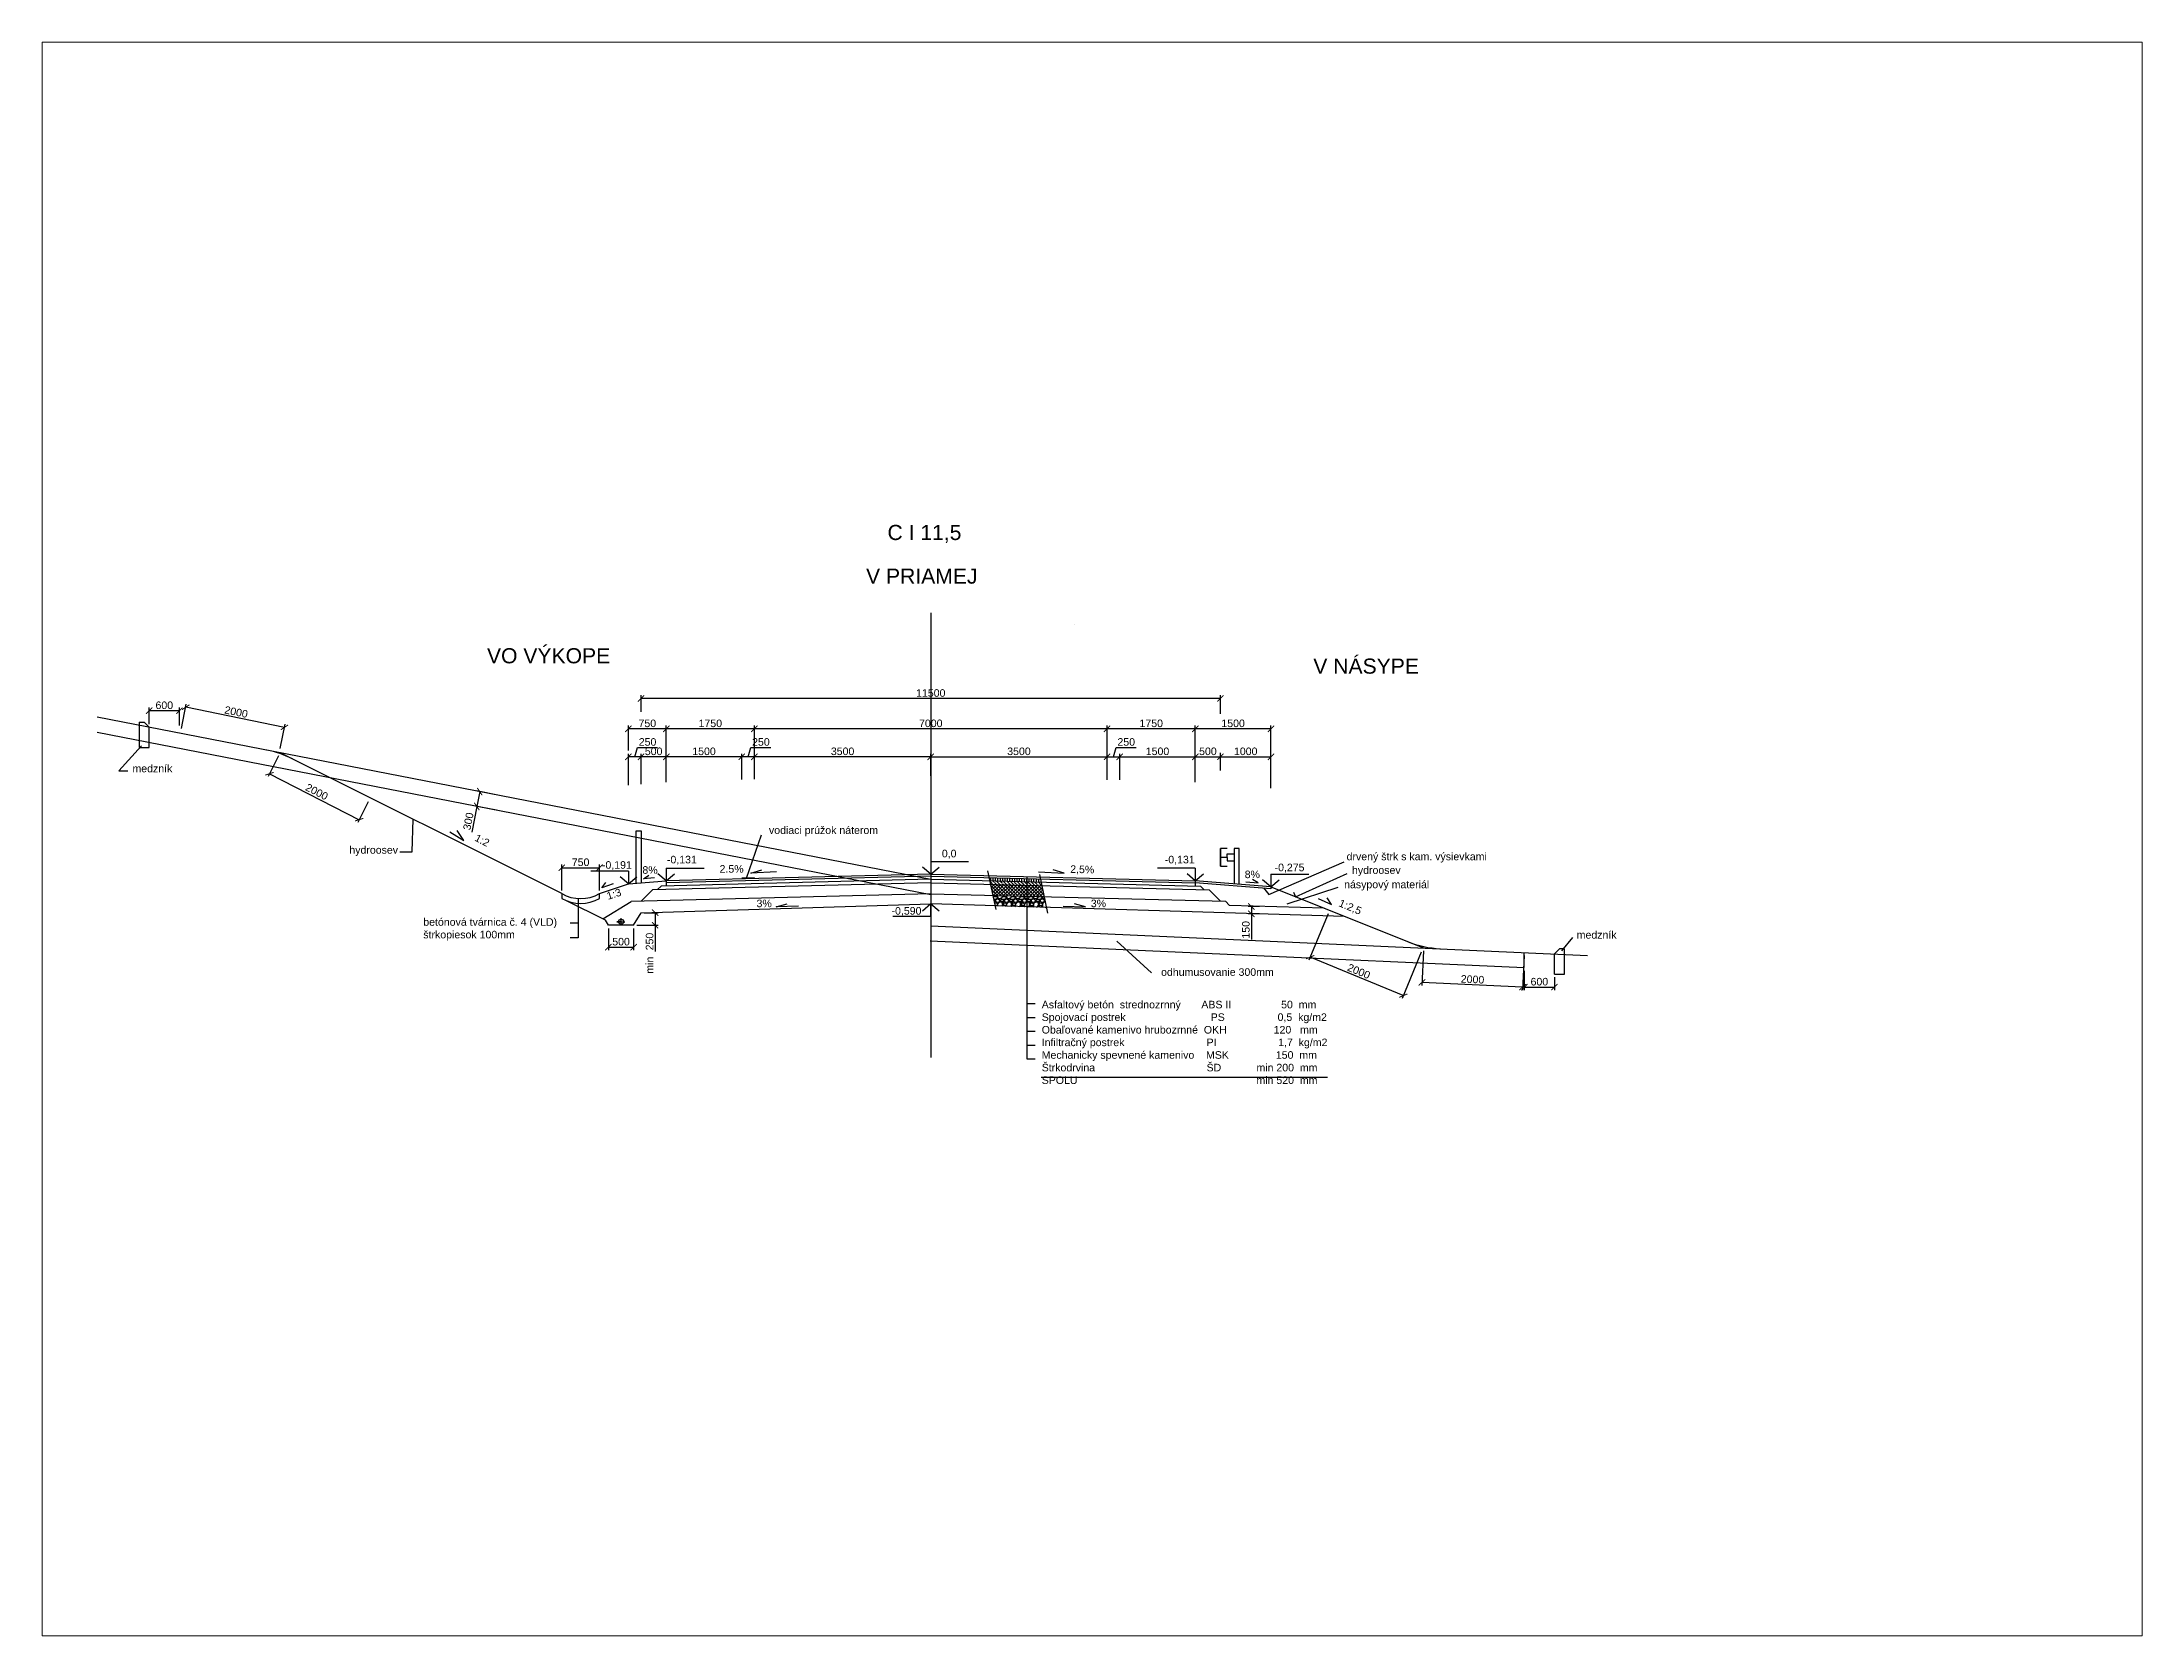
# Paper-space layout 'Rozvržení2' of a CAD drawing. Header units: millimetres. Extents: x 26 to 231, y 20 to 176.
# The model-space entities are those that its viewports show. They can reach past a viewport. Long polylines and large blocks are cut down to what shows.
import ezdxf

# ---------------------------------------------------------------- set-up
doc = ezdxf.new("R2010")
doc.units = ezdxf.units.MM
doc.linetypes.add('ACAD_ISO03W100', pattern=[30, 12, -18])
doc.linetypes.add('ACAD_ISO04W100', pattern=[30, 24, -3, 0, -3])
for name, color, linetype, lineweight in [('koty', 7, 'Continuous', 25), ('os', 7, 'ACAD_ISO04W100', 25), ('prerus ciary', 7, 'ACAD_ISO03W100', 25), ('REZ', 7, 'Continuous', 25), ('tenka', 146, 'Continuous', 25)]:
    doc.layers.add(name, color=color, linetype=linetype, lineweight=lineweight)
doc.styles.get("Standard").update_dxf_attribs({"font": 'ARIAL.TTF', "height": 150})
doc.dimstyles.new('B', dxfattribs={"dimtxt": 150, "dimasz": 125, "dimexe": 62.5, "dimexo": 62.5, "dimgap": 31.25, "dimtad": 1, "dimtxsty": 'Standard', "dimblk": 'ARCHTICK', "dimcen": 2.5, "dimadec": 0, "dimazin": 0, "dimtfac": 1, "dimtmove": 0, "dimatfit": 3, "dimfxl": 0, "dimarcsym": 0})

psp = doc.layouts.new('Rozvržení2')

msp = doc.modelspace()

# ---------------------------------------------------------------- texts
at = {"layer": 'koty', "ltscale": 50}
for s, height, p in [('  C I 11,5', 300, (-856.818, 6783.634)), ('V PRIAMEJ', 300, (-1049.381, 5918.24)), ('VO VÝKOPE', 300, (-8572.386, 4337.841)), ('V NÁSYPE', 300, (7826.679, 4132.308)), ('medzník', 150, (-15607.871, 2176.354)), ('vodiaci prúžok náterom', 150, (-2976.486, 952.7)), ('hydroosev', 150, (-11304.132, 560.872)), ('-0,131', 150, (-5001.593, 369.055)), ('0,0', 150, (454.575, 489.372)), ('-0,131', 150, (4878.879, 369.055)), ('drvený štrk s kam. výsievkami', 150, (8487.759, 430.889)), ('-0,191', 150, (-6291.286, 262.646)), ('8%', 150, (-5487.789, 162.718)), ('2.5%', 150, (-3956.227, 184.587)), ('8%', 150, (6465.146, 75.776)), ('-0,275', 150, (7058.195, 213.08)), ('násypový materiál', 150, (8438.167, -124.082)), ('hydroosev', 150, (8593.969, 160.613)), ('3%', 150, (-3222.934, -500.298)), ('3%', 150, (3411.155, -500.298)), ('-0,590', 150, (-544.013, -647.8)), ('medzník', 150, (13053.7, -1123.682)), ('odhumusovanie 300mm', 150, (4805.758, -1862.465))]:
    msp.add_text(s, height=height, dxfattribs=at).set_placement(p)
for s, rotation, p in [('1:2', 332.7754283, (-8831.559, 826.498)), ('2,5%', 358.4538845, (3000.92, 181.823)), ('1:3', 17.5706662, (-6169.566, -354.424)), ('1:2,5', 337.406948, (8316.561, -475.861)), ('min', 90, (-5270.964, -1819.542))]:
    msp.add_text(s, height=150, rotation=rotation, dxfattribs=at).set_placement(p)
at = {"layer": 'koty', "ltscale": 50, "char_height": 150, "attachment_point": 1}
for s, insert, width in [('{\\fArial|b0|i0|c238|p34;betónová tvárnica č. 4 (VLD)\\Pštrkopiesok 100mm}', (-9836.478, -718.479), 2772.19646), ('{\\fArial|b0|i0|c238|p34;Asfaltový betón  strednozrnný       ABS II                 50  mm  \\PSpojovací postrek                             PS                  0,5  kg/m2 \\PObaľované kamenivo hrubozrnné  OKH                120   mm\\PInfiltračný postrek                            PI                     1,7  kg/m2 \\PMechanicky spevnené kamenivo    MSK                150  mm\\PŠtrkodrvina                                      ŠD            min 200  mm\\PSPOLU                                                             min 520  mm}', (2436.821, -2356.853), 5777.50899)]:
    msp.add_mtext(s, dxfattribs=dict(at, insert=insert, width=width))

# ---------------------------------------------------------------- blocks, each defined once
blk = doc.blocks.new('_ArchTick')
at = {"color": 0, "linetype": 'ByBlock', "const_width": 0.15}
blk.add_lwpolyline([(-0.5, -0.5), (0.5, 0.5)], dxfattribs=at)
blk = doc.blocks.new('*D2')
at = {"layer": 'Defpoints', "color": 0, "ltscale": 50}
for p in [(-6339, 283), (-7089, -230), (-6339, -229)]:
    blk.add_point(p, dxfattribs=at)
at = {"layer": 'koty', "color": 0, "lineweight": -2, "ltscale": 50}
for p, q in [((-7089, -167), (-7089, 346)), ((-7089, 283), (-6339, 283)), ((-6339, -167), (-6339, 346))]:
    blk.add_line(p, q, dxfattribs=at)
at = {"layer": 'koty', "color": 0, "lineweight": -2, "ltscale": 50, "xscale": 125, "yscale": 125, "zscale": 125, "rotation": 180}
blk.add_blockref('_ArchTick', (-7089, 283), dxfattribs=at)
at = {"layer": 'koty', "color": 0, "lineweight": -2, "ltscale": 50, "xscale": 125, "yscale": 125, "zscale": 125}
blk.add_blockref('_ArchTick', (-6339, 283), dxfattribs=at)
at = {"layer": 'koty', "color": 0, "ltscale": 50, "insert": (-6714, 391), "char_height": 150, "attachment_point": 5}
blk.add_mtext('750', dxfattribs=at)
blk = doc.blocks.new('*D3')
at = {"layer": 'Defpoints', "color": 0, "ltscale": 50}
for p in [(-6162, -859), (-5662, -859), (-5662, -1293)]:
    blk.add_point(p, dxfattribs=at)
at = {"layer": 'koty', "color": 0, "lineweight": -2, "ltscale": 50}
for p, q in [((-6162, -922), (-6162, -1355)), ((-5662, -922), (-5662, -1355)), ((-6162, -1293), (-5662, -1293))]:
    blk.add_line(p, q, dxfattribs=at)
at = {"layer": 'koty', "color": 0, "lineweight": -2, "ltscale": 50, "xscale": 125, "yscale": 125, "zscale": 125, "rotation": 180}
blk.add_blockref('_ArchTick', (-6162, -1293), dxfattribs=at)
at = {"layer": 'koty', "color": 0, "lineweight": -2, "ltscale": 50, "xscale": 125, "yscale": 125, "zscale": 125}
blk.add_blockref('_ArchTick', (-5662, -1293), dxfattribs=at)
at = {"layer": 'koty', "color": 0, "ltscale": 50, "insert": (-5912, -1185), "char_height": 150, "attachment_point": 5}
blk.add_mtext('500', dxfattribs=at)
blk = doc.blocks.new('*D4')
at = {"layer": 'Defpoints', "color": 0, "ltscale": 50}
for p in [(-15276, 3397), (-15276, 3070), (-14676, 3039)]:
    blk.add_point(p, dxfattribs=at)
at = {"layer": 'koty', "color": 0, "lineweight": -2, "ltscale": 50}
for p, q in [((-15276, 3132), (-15276, 3460)), ((-14676, 3397), (-15276, 3397)), ((-14676, 3102), (-14676, 3460))]:
    blk.add_line(p, q, dxfattribs=at)
at = {"layer": 'koty', "color": 0, "lineweight": -2, "ltscale": 50, "xscale": 125, "yscale": 125, "zscale": 125, "rotation": 180}
blk.add_blockref('_ArchTick', (-15276, 3397), dxfattribs=at)
at = {"layer": 'koty', "color": 0, "lineweight": -2, "ltscale": 50, "xscale": 125, "yscale": 125, "zscale": 125}
blk.add_blockref('_ArchTick', (-14676, 3397), dxfattribs=at)
at = {"layer": 'koty', "color": 0, "ltscale": 50, "insert": (-14976, 3505), "char_height": 150, "attachment_point": 5}
blk.add_mtext('600', dxfattribs=at)
blk = doc.blocks.new('*D5')
at = {"layer": 'Defpoints', "color": 0, "ltscale": 50}
for p in [(-8266, 1706), (-8775, 1499), (-8323, 1411)]:
    blk.add_point(p, dxfattribs=at)
at = {"layer": 'koty', "color": 0, "lineweight": -2, "ltscale": 50}
for p, q in [((-8327, 1718), (-8779, 1805)), ((-8717, 1794), (-8775, 1499)), ((-8775, 1499), (-8874, 990)), ((-8384, 1423), (-8836, 1511))]:
    blk.add_line(p, q, dxfattribs=at)
at = {"layer": 'koty', "color": 0, "lineweight": -2, "ltscale": 50, "xscale": 125, "yscale": 125, "zscale": 125}
for p, rotation in [((-8717, 1794), 78.98944280202014), ((-8775, 1499), 258.9894428020202)]:
    blk.add_blockref('_ArchTick', p, dxfattribs=dict(at, rotation=rotation))
at = {"layer": 'koty', "color": 0, "ltscale": 50, "insert": (-8942, 1204), "char_height": 150, "attachment_point": 5, "rotation": 78.9894}
blk.add_mtext('300', dxfattribs=at)
blk = doc.blocks.new('*D6')
at = {"layer": 'Defpoints', "color": 0, "ltscale": 50}
for p in [(-5512, -609), (-5662, -859), (-5237, -859)]:
    blk.add_point(p, dxfattribs=at)
at = {"layer": 'koty', "color": 0, "lineweight": -2, "ltscale": 50}
for p, q in [((-5450, -609), (-5175, -609)), ((-5237, -609), (-5237, -859)), ((-5600, -859), (-5175, -859)), ((-5237, -859), (-5237, -1380))]:
    blk.add_line(p, q, dxfattribs=at)
at = {"layer": 'koty', "color": 0, "lineweight": -2, "ltscale": 50, "xscale": 125, "yscale": 125, "zscale": 125}
for p, rotation in [((-5237, -609), 90), ((-5237, -859), 270)]:
    blk.add_blockref('_ArchTick', p, dxfattribs=dict(at, rotation=rotation))
at = {"layer": 'koty', "color": 0, "ltscale": 50, "insert": (-5345, -1182), "char_height": 150, "attachment_point": 5, "rotation": 90}
blk.add_mtext('250', dxfattribs=at)
blk = doc.blocks.new('*D7')
at = {"layer": 'Defpoints', "color": 0, "ltscale": 50}
for p in [(6597, -634), (6820, -484), (6820, -634)]:
    blk.add_point(p, dxfattribs=at)
at = {"layer": 'koty', "color": 0, "lineweight": -2, "ltscale": 50}
for p, q in [((6757, -484), (6534, -484)), ((6757, -634), (6534, -634)), ((6597, -484), (6597, -634)), ((6597, -634), (6597, -1139))]:
    blk.add_line(p, q, dxfattribs=at)
at = {"layer": 'koty', "color": 0, "lineweight": -2, "ltscale": 50, "xscale": 125, "yscale": 125, "zscale": 125}
for p, rotation in [((6597, -484), 90), ((6597, -634), 270)]:
    blk.add_blockref('_ArchTick', p, dxfattribs=dict(at, rotation=rotation))
at = {"layer": 'koty', "color": 0, "ltscale": 50, "insert": (6489, -949), "char_height": 150, "attachment_point": 5, "rotation": 90}
blk.add_mtext('150', dxfattribs=at)
blk = doc.blocks.new('*D8')
at = {"layer": 'Defpoints', "color": 0, "ltscale": 50}
for p in [(12013, -1699), (12613, -1826), (12613, -2087)]:
    blk.add_point(p, dxfattribs=at)
at = {"layer": 'koty', "color": 0, "lineweight": -2, "ltscale": 50}
for p, q in [((12013, -1762), (12013, -2149)), ((12613, -1889), (12613, -2149)), ((12013, -2087), (12613, -2087))]:
    blk.add_line(p, q, dxfattribs=at)
at = {"layer": 'koty', "color": 0, "lineweight": -2, "ltscale": 50, "xscale": 125, "yscale": 125, "zscale": 125, "rotation": 180}
blk.add_blockref('_ArchTick', (12013, -2087), dxfattribs=at)
at = {"layer": 'koty', "color": 0, "lineweight": -2, "ltscale": 50, "xscale": 125, "yscale": 125, "zscale": 125}
blk.add_blockref('_ArchTick', (12613, -2087), dxfattribs=at)
at = {"layer": 'koty', "color": 0, "ltscale": 50, "insert": (12313, -1979), "char_height": 150, "attachment_point": 5}
blk.add_mtext('600', dxfattribs=at)
blk = doc.blocks.new('*D9')
at = {"layer": 'Defpoints', "color": 0, "ltscale": 50}
for p in [(3735, 2483), (235, 2052), (3735, 1967)]:
    blk.add_point(p, dxfattribs=at)
at = {"layer": 'koty', "color": 0, "lineweight": -2, "ltscale": 50}
for p, q in [((235, 2114), (235, 2545)), ((3735, 2029), (3735, 2545)), ((235, 2483), (3735, 2483))]:
    blk.add_line(p, q, dxfattribs=at)
at = {"layer": 'koty', "color": 0, "lineweight": -2, "ltscale": 50, "xscale": 125, "yscale": 125, "zscale": 125, "rotation": 180}
blk.add_blockref('_ArchTick', (235, 2483), dxfattribs=at)
at = {"layer": 'koty', "color": 0, "lineweight": -2, "ltscale": 50, "xscale": 125, "yscale": 125, "zscale": 125}
blk.add_blockref('_ArchTick', (3735, 2483), dxfattribs=at)
at = {"layer": 'koty', "color": 0, "ltscale": 50, "insert": (1985, 2591), "char_height": 150, "attachment_point": 5}
blk.add_mtext('3500', dxfattribs=at)
blk = doc.blocks.new('*D10')
at = {"layer": 'Defpoints', "color": 0, "ltscale": 50}
for p in [(3985, 2483), (3735, 1967), (3985, 1961)]:
    blk.add_point(p, dxfattribs=at)
at = {"layer": 'koty', "color": 0, "lineweight": -2, "ltscale": 50}
for p, q in [((3735, 2029), (3735, 2545)), ((3860, 2483), (3916, 2669)), ((3916, 2669), (4312, 2669)), ((3985, 2023), (3985, 2545)), ((3735, 2483), (3985, 2483))]:
    blk.add_line(p, q, dxfattribs=at)
at = {"layer": 'koty', "color": 0, "lineweight": -2, "ltscale": 50, "xscale": 125, "yscale": 125, "zscale": 125, "rotation": 180}
blk.add_blockref('_ArchTick', (3735, 2483), dxfattribs=at)
at = {"layer": 'koty', "color": 0, "lineweight": -2, "ltscale": 50, "xscale": 125, "yscale": 125, "zscale": 125}
blk.add_blockref('_ArchTick', (3985, 2483), dxfattribs=at)
at = {"layer": 'koty', "color": 0, "ltscale": 50, "insert": (4114, 2777), "char_height": 150, "attachment_point": 5}
blk.add_mtext('250', dxfattribs=at)
blk = doc.blocks.new('*D11')
at = {"layer": 'Defpoints', "color": 0, "ltscale": 50}
for p in [(5485, 2483), (3985, 1961), (5485, 1920)]:
    blk.add_point(p, dxfattribs=at)
at = {"layer": 'koty', "color": 0, "lineweight": -2, "ltscale": 50}
for p, q in [((3985, 2023), (3985, 2545)), ((5485, 1983), (5485, 2545)), ((3985, 2483), (5485, 2483))]:
    blk.add_line(p, q, dxfattribs=at)
at = {"layer": 'koty', "color": 0, "lineweight": -2, "ltscale": 50, "xscale": 125, "yscale": 125, "zscale": 125, "rotation": 180}
blk.add_blockref('_ArchTick', (3985, 2483), dxfattribs=at)
at = {"layer": 'koty', "color": 0, "lineweight": -2, "ltscale": 50, "xscale": 125, "yscale": 125, "zscale": 125}
blk.add_blockref('_ArchTick', (5485, 2483), dxfattribs=at)
at = {"layer": 'koty', "color": 0, "ltscale": 50, "insert": (4735, 2591), "char_height": 150, "attachment_point": 5}
blk.add_mtext('1500', dxfattribs=at)
blk = doc.blocks.new('*D12')
at = {"layer": 'Defpoints', "color": 0, "ltscale": 50}
for p in [(5985, 2483), (5985, 2211), (5485, 1920)]:
    blk.add_point(p, dxfattribs=at)
at = {"layer": 'koty', "color": 0, "lineweight": -2, "ltscale": 50}
for p, q in [((5485, 1983), (5485, 2545)), ((5985, 2273), (5985, 2545)), ((5485, 2483), (5985, 2483))]:
    blk.add_line(p, q, dxfattribs=at)
at = {"layer": 'koty', "color": 0, "lineweight": -2, "ltscale": 50, "xscale": 125, "yscale": 125, "zscale": 125, "rotation": 180}
blk.add_blockref('_ArchTick', (5485, 2483), dxfattribs=at)
at = {"layer": 'koty', "color": 0, "lineweight": -2, "ltscale": 50, "xscale": 125, "yscale": 125, "zscale": 125}
blk.add_blockref('_ArchTick', (5985, 2483), dxfattribs=at)
at = {"layer": 'koty', "color": 0, "ltscale": 50, "insert": (5735, 2591), "char_height": 150, "attachment_point": 5}
blk.add_mtext('500', dxfattribs=at)
blk = doc.blocks.new('*D13')
at = {"layer": 'Defpoints', "color": 0, "ltscale": 50}
for p in [(5985, 2211), (6985, 2483), (6985, 1800)]:
    blk.add_point(p, dxfattribs=at)
at = {"layer": 'koty', "color": 0, "lineweight": -2, "ltscale": 50}
for p, q in [((5985, 2273), (5985, 2545)), ((6985, 1863), (6985, 2545)), ((5985, 2483), (6985, 2483))]:
    blk.add_line(p, q, dxfattribs=at)
at = {"layer": 'koty', "color": 0, "lineweight": -2, "ltscale": 50, "xscale": 125, "yscale": 125, "zscale": 125, "rotation": 180}
blk.add_blockref('_ArchTick', (5985, 2483), dxfattribs=at)
at = {"layer": 'koty', "color": 0, "lineweight": -2, "ltscale": 50, "xscale": 125, "yscale": 125, "zscale": 125}
blk.add_blockref('_ArchTick', (6985, 2483), dxfattribs=at)
at = {"layer": 'koty', "color": 0, "ltscale": 50, "insert": (6485, 2591), "char_height": 150, "attachment_point": 5}
blk.add_mtext('1000', dxfattribs=at)
blk = doc.blocks.new('*D14')
at = {"layer": 'Defpoints', "color": 0, "ltscale": 50}
for p in [(-3265, 2483), (-3265, 1978), (235, 2040)]:
    blk.add_point(p, dxfattribs=at)
at = {"layer": 'koty', "color": 0, "lineweight": -2, "ltscale": 50}
for p, q in [((-3265, 2041), (-3265, 2545)), ((235, 2103), (235, 2545)), ((235, 2483), (-3265, 2483))]:
    blk.add_line(p, q, dxfattribs=at)
at = {"layer": 'koty', "color": 0, "lineweight": -2, "ltscale": 50, "xscale": 125, "yscale": 125, "zscale": 125, "rotation": 180}
blk.add_blockref('_ArchTick', (-3265, 2483), dxfattribs=at)
at = {"layer": 'koty', "color": 0, "lineweight": -2, "ltscale": 50, "xscale": 125, "yscale": 125, "zscale": 125}
blk.add_blockref('_ArchTick', (235, 2483), dxfattribs=at)
at = {"layer": 'koty', "color": 0, "ltscale": 50, "insert": (-1515, 2591), "char_height": 150, "attachment_point": 5}
blk.add_mtext('3500', dxfattribs=at)
blk = doc.blocks.new('*D15')
at = {"layer": 'Defpoints', "color": 0, "ltscale": 50}
for p in [(-3515, 2483), (-3515, 1972), (-3265, 1978)]:
    blk.add_point(p, dxfattribs=at)
at = {"layer": 'koty', "color": 0, "lineweight": -2, "ltscale": 50}
for p, q in [((-3515, 2034), (-3515, 2545)), ((-3390, 2483), (-3334, 2669)), ((-3334, 2669), (-2938, 2669)), ((-3265, 2041), (-3265, 2545)), ((-3265, 2483), (-3515, 2483))]:
    blk.add_line(p, q, dxfattribs=at)
at = {"layer": 'koty', "color": 0, "lineweight": -2, "ltscale": 50, "xscale": 125, "yscale": 125, "zscale": 125, "rotation": 180}
blk.add_blockref('_ArchTick', (-3515, 2483), dxfattribs=at)
at = {"layer": 'koty', "color": 0, "lineweight": -2, "ltscale": 50, "xscale": 125, "yscale": 125, "zscale": 125}
blk.add_blockref('_ArchTick', (-3265, 2483), dxfattribs=at)
at = {"layer": 'koty', "color": 0, "ltscale": 50, "insert": (-3136, 2777), "char_height": 150, "attachment_point": 5}
blk.add_mtext('250', dxfattribs=at)
blk = doc.blocks.new('*D16')
at = {"layer": 'Defpoints', "color": 0, "ltscale": 50}
for p in [(-5015, 2483), (-5015, 1920), (-3515, 1972)]:
    blk.add_point(p, dxfattribs=at)
at = {"layer": 'koty', "color": 0, "lineweight": -2, "ltscale": 50}
for p, q in [((-5015, 1983), (-5015, 2545)), ((-3515, 2034), (-3515, 2545)), ((-3515, 2483), (-5015, 2483))]:
    blk.add_line(p, q, dxfattribs=at)
at = {"layer": 'koty', "color": 0, "lineweight": -2, "ltscale": 50, "xscale": 125, "yscale": 125, "zscale": 125, "rotation": 180}
blk.add_blockref('_ArchTick', (-5015, 2483), dxfattribs=at)
at = {"layer": 'koty', "color": 0, "lineweight": -2, "ltscale": 50, "xscale": 125, "yscale": 125, "zscale": 125}
blk.add_blockref('_ArchTick', (-3515, 2483), dxfattribs=at)
at = {"layer": 'koty', "color": 0, "ltscale": 50, "insert": (-4265, 2591), "char_height": 150, "attachment_point": 5}
blk.add_mtext('1500', dxfattribs=at)
blk = doc.blocks.new('*D17')
at = {"layer": 'Defpoints', "color": 0, "ltscale": 50}
for p in [(-5515, 2483), (-5515, 1880), (-5015, 1920)]:
    blk.add_point(p, dxfattribs=at)
at = {"layer": 'koty', "color": 0, "lineweight": -2, "ltscale": 50}
for p, q in [((-5515, 1943), (-5515, 2545)), ((-5015, 1983), (-5015, 2545)), ((-5015, 2483), (-5515, 2483))]:
    blk.add_line(p, q, dxfattribs=at)
at = {"layer": 'koty', "color": 0, "lineweight": -2, "ltscale": 50, "xscale": 125, "yscale": 125, "zscale": 125, "rotation": 180}
blk.add_blockref('_ArchTick', (-5515, 2483), dxfattribs=at)
at = {"layer": 'koty', "color": 0, "lineweight": -2, "ltscale": 50, "xscale": 125, "yscale": 125, "zscale": 125}
blk.add_blockref('_ArchTick', (-5015, 2483), dxfattribs=at)
at = {"layer": 'koty', "color": 0, "ltscale": 50, "insert": (-5265, 2591), "char_height": 150, "attachment_point": 5}
blk.add_mtext('500', dxfattribs=at)
blk = doc.blocks.new('*D18')
at = {"layer": 'Defpoints', "color": 0, "ltscale": 50}
for p in [(-5765, 2483), (-5765, 1860), (-5515, 1880)]:
    blk.add_point(p, dxfattribs=at)
at = {"layer": 'koty', "color": 0, "lineweight": -2, "ltscale": 50}
for p, q in [((-5765, 1923), (-5765, 2545)), ((-5640, 2483), (-5584, 2669)), ((-5584, 2669), (-5188, 2669)), ((-5515, 1943), (-5515, 2545)), ((-5515, 2483), (-5765, 2483))]:
    blk.add_line(p, q, dxfattribs=at)
at = {"layer": 'koty', "color": 0, "lineweight": -2, "ltscale": 50, "xscale": 125, "yscale": 125, "zscale": 125, "rotation": 180}
blk.add_blockref('_ArchTick', (-5765, 2483), dxfattribs=at)
at = {"layer": 'koty', "color": 0, "lineweight": -2, "ltscale": 50, "xscale": 125, "yscale": 125, "zscale": 125}
blk.add_blockref('_ArchTick', (-5515, 2483), dxfattribs=at)
at = {"layer": 'koty', "color": 0, "ltscale": 50, "insert": (-5386, 2777), "char_height": 150, "attachment_point": 5}
blk.add_mtext('250', dxfattribs=at)
blk = doc.blocks.new('*D19')
at = {"layer": 'Defpoints', "color": 0, "ltscale": 50}
for p in [(5485, 3038), (5485, 2483), (6985, 2483)]:
    blk.add_point(p, dxfattribs=at)
at = {"layer": 'koty', "color": 0, "lineweight": -2, "ltscale": 50}
for p, q in [((5485, 2545), (5485, 3101)), ((6985, 3038), (5485, 3038)), ((6985, 2545), (6985, 3101))]:
    blk.add_line(p, q, dxfattribs=at)
at = {"layer": 'koty', "color": 0, "lineweight": -2, "ltscale": 50, "xscale": 125, "yscale": 125, "zscale": 125, "rotation": 180}
blk.add_blockref('_ArchTick', (5485, 3038), dxfattribs=at)
at = {"layer": 'koty', "color": 0, "lineweight": -2, "ltscale": 50, "xscale": 125, "yscale": 125, "zscale": 125}
blk.add_blockref('_ArchTick', (6985, 3038), dxfattribs=at)
at = {"layer": 'koty', "color": 0, "ltscale": 50, "insert": (6235, 3146), "char_height": 150, "attachment_point": 5}
blk.add_mtext('1500', dxfattribs=at)
blk = doc.blocks.new('*D20')
at = {"layer": 'Defpoints', "color": 0, "ltscale": 50}
for p in [(3735, 3038), (3735, 2483), (5485, 2483)]:
    blk.add_point(p, dxfattribs=at)
at = {"layer": 'koty', "color": 0, "lineweight": -2, "ltscale": 50}
for p, q in [((3735, 2545), (3735, 3101)), ((5485, 3038), (3735, 3038)), ((5485, 2545), (5485, 3101))]:
    blk.add_line(p, q, dxfattribs=at)
at = {"layer": 'koty', "color": 0, "lineweight": -2, "ltscale": 50, "xscale": 125, "yscale": 125, "zscale": 125, "rotation": 180}
blk.add_blockref('_ArchTick', (3735, 3038), dxfattribs=at)
at = {"layer": 'koty', "color": 0, "lineweight": -2, "ltscale": 50, "xscale": 125, "yscale": 125, "zscale": 125}
blk.add_blockref('_ArchTick', (5485, 3038), dxfattribs=at)
at = {"layer": 'koty', "color": 0, "ltscale": 50, "insert": (4610, 3146), "char_height": 150, "attachment_point": 5}
blk.add_mtext('1750', dxfattribs=at)
blk = doc.blocks.new('*D21')
at = {"layer": 'Defpoints', "color": 0, "ltscale": 50}
for p in [(-3265, 3038), (-3265, 2483), (3735, 2483)]:
    blk.add_point(p, dxfattribs=at)
at = {"layer": 'koty', "color": 0, "lineweight": -2, "ltscale": 50}
for p, q in [((-3265, 2545), (-3265, 3101)), ((3735, 3038), (-3265, 3038)), ((3735, 2545), (3735, 3101))]:
    blk.add_line(p, q, dxfattribs=at)
at = {"layer": 'koty', "color": 0, "lineweight": -2, "ltscale": 50, "xscale": 125, "yscale": 125, "zscale": 125, "rotation": 180}
blk.add_blockref('_ArchTick', (-3265, 3038), dxfattribs=at)
at = {"layer": 'koty', "color": 0, "lineweight": -2, "ltscale": 50, "xscale": 125, "yscale": 125, "zscale": 125}
blk.add_blockref('_ArchTick', (3735, 3038), dxfattribs=at)
at = {"layer": 'koty', "color": 0, "ltscale": 50, "insert": (235, 3146), "char_height": 150, "attachment_point": 5}
blk.add_mtext('7000', dxfattribs=at)
blk = doc.blocks.new('*D22')
at = {"layer": 'Defpoints', "color": 0, "ltscale": 50}
for p in [(-5015, 3038), (-5015, 2483), (-3265, 2483)]:
    blk.add_point(p, dxfattribs=at)
at = {"layer": 'koty', "color": 0, "lineweight": -2, "ltscale": 50}
for p, q in [((-5015, 2545), (-5015, 3101)), ((-3265, 3038), (-5015, 3038)), ((-3265, 2545), (-3265, 3101))]:
    blk.add_line(p, q, dxfattribs=at)
at = {"layer": 'koty', "color": 0, "lineweight": -2, "ltscale": 50, "xscale": 125, "yscale": 125, "zscale": 125, "rotation": 180}
blk.add_blockref('_ArchTick', (-5015, 3038), dxfattribs=at)
at = {"layer": 'koty', "color": 0, "lineweight": -2, "ltscale": 50, "xscale": 125, "yscale": 125, "zscale": 125}
blk.add_blockref('_ArchTick', (-3265, 3038), dxfattribs=at)
at = {"layer": 'koty', "color": 0, "ltscale": 50, "insert": (-4140, 3146), "char_height": 150, "attachment_point": 5}
blk.add_mtext('1750', dxfattribs=at)
blk = doc.blocks.new('*D23')
at = {"layer": 'Defpoints', "color": 0, "ltscale": 50}
for p in [(-5765, 3038), (-5765, 2545), (-5015, 2483)]:
    blk.add_point(p, dxfattribs=at)
at = {"layer": 'koty', "color": 0, "lineweight": -2, "ltscale": 50}
for p, q in [((-5765, 2608), (-5765, 3101)), ((-5015, 3038), (-5765, 3038)), ((-5015, 2545), (-5015, 3101))]:
    blk.add_line(p, q, dxfattribs=at)
at = {"layer": 'koty', "color": 0, "lineweight": -2, "ltscale": 50, "xscale": 125, "yscale": 125, "zscale": 125, "rotation": 180}
blk.add_blockref('_ArchTick', (-5765, 3038), dxfattribs=at)
at = {"layer": 'koty', "color": 0, "lineweight": -2, "ltscale": 50, "xscale": 125, "yscale": 125, "zscale": 125}
blk.add_blockref('_ArchTick', (-5015, 3038), dxfattribs=at)
at = {"layer": 'koty', "color": 0, "ltscale": 50, "insert": (-5390, 3146), "char_height": 150, "attachment_point": 5}
blk.add_mtext('750', dxfattribs=at)
blk = doc.blocks.new('*D24')
at = {"layer": 'Defpoints', "color": 0, "ltscale": 50}
for p in [(-5515, 3640), (-5515, 3310), (5985, 3273)]:
    blk.add_point(p, dxfattribs=at)
at = {"layer": 'koty', "color": 0, "lineweight": -2, "ltscale": 50}
for p, q in [((-5515, 3372), (-5515, 3703)), ((5985, 3640), (-5515, 3640)), ((5985, 3335), (5985, 3703))]:
    blk.add_line(p, q, dxfattribs=at)
at = {"layer": 'koty', "color": 0, "lineweight": -2, "ltscale": 50, "xscale": 125, "yscale": 125, "zscale": 125, "rotation": 180}
blk.add_blockref('_ArchTick', (-5515, 3640), dxfattribs=at)
at = {"layer": 'koty', "color": 0, "lineweight": -2, "ltscale": 50, "xscale": 125, "yscale": 125, "zscale": 125}
blk.add_blockref('_ArchTick', (5985, 3640), dxfattribs=at)
at = {"layer": 'koty', "color": 0, "ltscale": 50, "insert": (235, 3748), "char_height": 150, "attachment_point": 5}
blk.add_mtext('11500', dxfattribs=at)
blk = doc.blocks.new('*D25')
at = {"layer": 'Defpoints', "color": 0, "ltscale": 50}
for p in [(10015, -1307), (12013, -1399), (9983, -1993)]:
    blk.add_point(p, dxfattribs=at)
at = {"layer": 'koty', "color": 0, "lineweight": -2, "ltscale": 50}
for p, q in [((10012, -1369), (9980, -2056)), ((12010, -1462), (11978, -2148)), ((11981, -2086), (9983, -1993))]:
    blk.add_line(p, q, dxfattribs=at)
at = {"layer": 'koty', "color": 0, "lineweight": -2, "ltscale": 50, "xscale": 125, "yscale": 125, "zscale": 125}
for p, rotation in [((9983, -1993), 177.3489799879757), ((11981, -2086), 357.3489799879757)]:
    blk.add_blockref('_ArchTick', p, dxfattribs=dict(at, rotation=rotation))
at = {"layer": 'koty', "color": 0, "ltscale": 50, "insert": (10987, -1932), "char_height": 150, "attachment_point": 5, "rotation": 357.349}
blk.add_mtext('2000', dxfattribs=at)
blk = doc.blocks.new('*D26')
at = {"layer": 'Defpoints', "color": 0, "ltscale": 50}
for p in [(8145, -572), (7765, -1491), (9993, -1335)]:
    blk.add_point(p, dxfattribs=at)
at = {"layer": 'koty', "color": 0, "lineweight": -2, "ltscale": 50}
for p, q in [((8121, -629), (7741, -1549)), ((9613, -2255), (7765, -1491)), ((9969, -1393), (9589, -2312))]:
    blk.add_line(p, q, dxfattribs=at)
at = {"layer": 'koty', "color": 0, "lineweight": -2, "ltscale": 50, "xscale": 125, "yscale": 125, "zscale": 125}
for p, rotation in [((7765, -1491), 157.5519583713113), ((9613, -2255), 337.5519583713113)]:
    blk.add_blockref('_ArchTick', p, dxfattribs=dict(at, rotation=rotation))
at = {"layer": 'koty', "color": 0, "ltscale": 50, "insert": (8730, -1773), "char_height": 150, "attachment_point": 5, "rotation": 337.552}
blk.add_mtext('2000', dxfattribs=at)
blk = doc.blocks.new('*D27')
at = {"layer": 'Defpoints', "color": 0, "ltscale": 50}
for p in [(-14551, 3467), (-14650, 2984), (-12690, 2583)]:
    blk.add_point(p, dxfattribs=at)
at = {"layer": 'koty', "color": 0, "lineweight": -2, "ltscale": 50}
for p, q in [((-14637, 3045), (-14539, 3528)), ((-12592, 3067), (-14551, 3467)), ((-12678, 2645), (-12579, 3128))]:
    blk.add_line(p, q, dxfattribs=at)
at = {"layer": 'koty', "color": 0, "lineweight": -2, "ltscale": 50, "xscale": 125, "yscale": 125, "zscale": 125}
for p, rotation in [((-14551, 3467), 168.4580032552734), ((-12592, 3067), 348.4580032552734)]:
    blk.add_blockref('_ArchTick', p, dxfattribs=dict(at, rotation=rotation))
at = {"layer": 'koty', "color": 0, "ltscale": 50, "insert": (-13550, 3372), "char_height": 150, "attachment_point": 5, "rotation": 348.458}
blk.add_mtext('2000', dxfattribs=at)
blk = doc.blocks.new('*D28')
at = {"layer": 'Defpoints', "color": 0, "ltscale": 50}
for p in [(-12680, 2556), (-10899, 1645), (-11109, 1236)]:
    blk.add_point(p, dxfattribs=at)
at = {"layer": 'koty', "color": 0, "lineweight": -2, "ltscale": 50}
for p, q in [((-12708, 2501), (-12918, 2092)), ((-12889, 2147), (-11109, 1236)), ((-10928, 1590), (-11137, 1181))]:
    blk.add_line(p, q, dxfattribs=at)
at = {"layer": 'koty', "color": 0, "lineweight": -2, "ltscale": 50, "xscale": 125, "yscale": 125, "zscale": 125}
for p, rotation in [((-12889, 2147), 152.9072823595263), ((-11109, 1236), 332.9072823595263)]:
    blk.add_blockref('_ArchTick', p, dxfattribs=dict(at, rotation=rotation))
at = {"layer": 'koty', "color": 0, "ltscale": 50, "insert": (-11950, 1788), "char_height": 150, "attachment_point": 5, "rotation": 332.9073}
blk.add_mtext('2000', dxfattribs=at)

# ---------------------------------------------------------------- dimensions: what is measured, and where the dimension line sits
at = {"layer": 'koty', "ltscale": 50}
for base, p1, p2, picture, middle in [((-5514.732, 3640.222), (5985.268, 3272.697), (-5514.732, 3309.674), '*D24', (235.268, 3748.058)), ((-15276.119, 3397.218), (-14676.119, 3039.274), (-15276.119, 3069.709), '*D4', (-14976.119, 3505.054)), ((5485.268, 3038.134), (6985.268, 2482.984), (5485.268, 2482.984), '*D19', (6235.268, 3145.97)), ((3735.268, 2482.984), (235.268, 2051.648), (3735.268, 1966.883), '*D9', (1985.268, 2590.871)), ((-6339.292, 283.401), (-7089.292, -229.59), (-6339.292, -229.467), '*D2', (-6714.292, 391.237)), ((-5662.261, -1292.747), (-6162.261, -859.307), (-5662.261, -859.307), '*D3', (-5912.261, -1184.911)), ((12612.992, -2086.642), (12012.992, -1699.396), (12612.992, -1826.109), '*D8', (12312.992, -1978.806))]:
    dim = msp.add_linear_dim(base=base, p1=p1, p2=p2, dimstyle='B', dxfattribs=at)
    dim.commit()
    dim.dimension.update_dxf_attribs({"geometry": picture, "text_midpoint": middle})
for p1, p2, distance, picture, middle in [((-12690.243, 2583.443), (-14649.8, 2983.615), -493.166, '*D27', (-13549.769, 3372.377)), ((-12679.917, 2556.198), (-10899.375, 1645.334), -459.447, '*D28', (-11949.781, 1787.736)), ((-8265.835, 1705.707), (-8323.132, 1411.23), -459.929, '*D5', (-8941.928, 1203.949)), ((9993.068, -1335.386), (8144.616, -571.695), 994.565, '*D26', (8730.249, -1773.079)), ((12012.992, -1399.092), (10015.132, -1306.587), 687.483, '*D25', (10987.252, -1931.866))]:
    dim = msp.add_aligned_dim(p1=p1, p2=p2, distance=distance, dimstyle='B', dxfattribs=at)
    dim.commit()
    dim.dimension.update_dxf_attribs({"geometry": picture, "text_midpoint": middle})
for base, p1, p2, picture, middle in [((-5764.732, 3038.134), (-5014.732, 2482.984), (-5764.732, 2545.484), '*D23', (-5389.732, 3145.97)), ((-5014.732, 3038.134), (-3264.732, 2482.984), (-5014.732, 2482.984), '*D22', (-4139.732, 3145.97)), ((-3264.732, 3038.134), (3735.268, 2482.984), (-3264.732, 2482.984), '*D21', (235.268, 3145.97)), ((3735.268, 3038.134), (5485.268, 2482.984), (3735.268, 2482.984), '*D20', (4610.268, 3145.97)), ((-5764.732, 2482.984), (-5514.732, 1880.398), (-5764.732, 1860.398), '*D18', (-5552.693, 2776.781)), ((-5514.732, 2482.984), (-5014.732, 1920.398), (-5514.732, 1880.398), '*D17', (-5264.732, 2590.82)), ((-5014.732, 2482.984), (-3514.732, 1971.859), (-5014.732, 1920.398), '*D16', (-4264.732, 2590.82)), ((-3514.732, 2482.984), (-3264.732, 1978.109), (-3514.732, 1971.859), '*D15', (-3302.693, 2776.781)), ((-3264.732, 2482.984), (235.268, 2040.423), (-3264.732, 1978.109), '*D14', (-1514.732, 2590.871)), ((3985.268, 2482.984), (3735.268, 1966.883), (3985.268, 1960.633), '*D10', (3947.307, 2776.781)), ((5485.268, 2482.984), (3985.268, 1960.633), (5485.268, 1920.398), '*D11', (4735.268, 2590.82)), ((5985.268, 2482.984), (5485.268, 1920.398), (5985.268, 2210.798), '*D12', (5735.268, 2590.82)), ((6985.268, 2482.984), (5985.268, 2210.798), (6985.268, 1800.398), '*D13', (6485.268, 2590.82))]:
    dim = msp.add_linear_dim(base=base, p1=p1, p2=p2, dimstyle='B', override={"dimtmove": 1}, dxfattribs=at)
    dim.commit()
    dim.dimension.update_dxf_attribs({"geometry": picture, "text_midpoint": middle})
for base, p1, p2, picture, middle in [((6596.771, -634.41), (6819.551, -484.41), (6819.551, -634.41), '*D7', (6488.935, -949.05)), ((-5237.436, -859.307), (-5512.261, -609.307), (-5662.261, -859.307), '*D6', (-5345.272, -1182.286))]:
    dim = msp.add_linear_dim(base=base, p1=p1, p2=p2, angle=90, dimstyle='B', dxfattribs=at)
    dim.commit()
    dim.dimension.update_dxf_attribs({"geometry": picture, "text_midpoint": middle})

# ---------------------------------------------------------------- hatches: boundary and pattern name
at = {"layer": 'REZ', "ltscale": 50}
h = msp.add_hatch(dxfattribs=at)
h.set_pattern_fill('LINE', color=256, scale=15, angle=90, style=0)
h.set_pattern_definition([(90, (-13909.314, -3393.626), (-47.625, 3e-15), [])])
h.paths.add_polyline_path([(2143.054, 65.596), (1397.859, 84.226), (1410.661, 23.887), (2143.054, 5.577)])
h.paths.add_polyline_path([(2415.264, 58.791), (2143.054, 65.596), (2143.054, 5.577), (2428.066, -1.548)])
h = msp.add_hatch(dxfattribs=at)
h.set_pattern_fill('ANSI35', color=256, scale=15, angle=90, style=0)
h.set_pattern_definition([(135, (-13909.31, -3393.63), (-67.3519, -67.3519), []), (135, (-13909.31, -3326.27), (-67.3519, -67.3519), [119.0625, -23.8125, 0, -23.8125])])
h.paths.add_polyline_path([(2143.054, 5.577), (1410.661, 23.887), (1425.597, -46.508), (2143.054, -64.445)])
h.paths.add_polyline_path([(2428.066, -1.548), (2143.054, 5.577), (2143.054, -64.445), (2443.001, -71.943)])
h = msp.add_hatch(dxfattribs=at)
h.set_pattern_fill('ANSI37', color=256, scale=15, style=0)
h.set_pattern_definition([(45, (-13909.314, -3393.626), (-33.67596, 33.67596), []), (135, (-13909.314, -3393.626), (-33.67596, -33.67596), [])])
h.paths.add_polyline_path([(2143.054, -64.445), (1425.597, -46.508), (1472.537, -267.75), (2143.054, -284.513)])
h.paths.add_polyline_path([(2443.001, -71.943), (2143.054, -64.445), (2143.054, -284.513), (2489.941, -293.185)])
h = msp.add_hatch(dxfattribs=at)
h.set_pattern_fill('GRAVEL', color=256, scale=7, style=0)
h.set_pattern_definition([(228.0128, (-13781.298, -3215.826), (-1422.401209, -1600.201966), [23.9205, -2368.135]), (184.9697, (-13797.3005, -3233.606), (2133.6034514, 177.7987453), [41.0483, -4063.78]), (132.5104, (-13838.194, -3237.162), (1777.998706, -1955.8019105), [28.9437, -2865.429]), (267.2737, (-13907.5365, -3281.612), (177.799228, 3555.9988557), [37.3803, -3700.648]), (292.8337, (-13909.3145, -3318.95), (-889.002524, 2133.601213), [36.6544, -3628.786]), (357.2737, (-13895.0905, -3352.732), (-3555.9988557, 177.799228), [37.3803, -3700.648]), (37.6942, (-13857.7525, -3354.51), (-2311.4014603, -1777.998415), [49.4336, -4893.917]), (72.2553, (-13818.6365, -3324.284), (1244.6024896, 3911.6011344), [46.6704, -4620.371]), (121.4296, (-13804.4125, -3279.834), (-1422.4003665, 2311.397281), [37.5069, -3713.185]), (175.2364, (-13823.97, -3247.83), (1955.798464, -177.798331), [42.8199, -2098.173]), (222.3974, (-13866.6425, -3244.2737), (-2133.6000642, -1955.7974555), [55.3755, -5482.176]), (138.8141, (-13731.514, -3283.39), (-1244.599207, 1066.798359), [18.9003, -1871.142]), (171.4692, (-13745.7385, -3270.944), (2311.3964717, -355.600896), [35.9577, -3559.822]), (225, (-13781.3, -3265.61), (-4e-14, -177.7999), [25.1446, -226.3023]), (203.1986, (-13793.744, -3244.274), (889.002998, 355.60156), [13.5409, -1340.542]), (291.8014, (-13806.19, -3249.608), (-177.800125, 533.400344), [19.1496, -938.336]), (30.9638, (-13799.08, -3267.388), (533.399437, 355.600277), [31.1024, -1005.641]), (161.5651, (-13772.41, -3251.386), (355.60016, -177.79974), [22.49, -539.763]), (16.3895, (-13909.314, -3249.608), (1778.000981, 533.3988905), [31.5062, -3119.116]), (70.3462, (-13879.088, -3240.718), (-711.198018, -1955.797234), [26.432, -2616.754]), (293.1986, (-13772.408, -3215.826), (-355.60156, 889.002998), [27.0816, -1327.004]), (343.6105, (-13761.74, -3240.718), (-1778.000981, 533.3988905), [31.5062, -3119.116]), (339.444, (-13909.314, -3359.844), (-889.001103, 355.599569), [30.3824, -1488.739]), (294.7751, (-13880.866, -3370.512), (-888.997928, 1955.799092), [25.457, -2520.252]), (66.8014, (-13770.63, -3393.626), (355.60156, 889.002998), [27.0816, -1327.004]), (17.354, (-13759.962, -3368.734), (-2311.400125, -711.198927), [29.8048, -2950.668]), (69.444, (-13857.752, -3393.626), (-355.599569, -889.001103), [15.1913, -1503.936]), (101.3099, (-13781.3, -3393.626), (-177.79912, 711.19772), [9.066, -897.54]), (165.9638, (-13783.076, -3384.736), (533.40037, -177.79969), [36.6544, -696.4335]), (186.009, (-13818.6365, -3375.846), (1777.997378, 177.799585), [33.9687, -3362.898]), (303.6901, (-13799.08, -3283.39), (-177.80006, 355.59966), [25.6427, -615.4246]), (353.1572, (-13784.8545, -3304.726), (3022.60125, -355.6015926), [44.769, -4432.12]), (60.9454, (-13740.404, -3310.06), (-711.198346, -1244.597033), [18.3056, -1812.258]), (90, (-13731.51, -3294.06), (-177.8, 177.8), [10.668, -167.132]), (120.2564, (-13822.192, -3370.512), (711.198493, -1244.599372), [24.7007, -2445.373]), (48.0128, (-13834.638, -3349.176), (1422.401209, 1600.201966), [47.841, -2344.216]), (0, (-13802.63, -3313.62), (177.8, 177.8), [46.228, -131.572]), (325.3048, (-13756.406, -3313.616), (-1777.996919, 1244.600118), [28.1127, -2783.151]), (254.0546, (-13733.292, -3329.618), (-177.800454, -711.201694), [25.888, -1268.519]), (207.646, (-13740.4045, -3354.51), (-3378.1988134, -1778.0011182), [42.1501, -4172.875]), (175.4261, (-13777.7425, -3374.068), (-2311.4005323, 177.7991398), [44.592, -4414.606]), (175.4261, (-13777.7425, -3374.068), (-2311.4005323, 177.7991398), [44.592, -4414.606])])
h.paths.add_polyline_path([(2143.054, -284.513), (1472.537, -267.75), (1516.577, -475.32), (2143.054, -494.115)])
h.paths.add_polyline_path([(2489.941, -293.185), (2143.054, -284.513), (2143.054, -494.115), (2535.067, -505.875)])

# ---------------------------------------------------------------- linework, layer by layer
at = {"layer": 'koty', "ltscale": 50}
for p, q in [((-15426.356, 2702.917), (-15875.822, 2202.25)), ((-15875.822, 2202.25), (-15702.95, 2202.25)), ((-10060.347, 597.406), (-10038.997, 1245.021)), ((-9309.159, 992.291), (-9034.943, 822.763)), ((-9034.943, 822.763), (-9165.522, 1018.373)), ((-3420.268, 76.853), (-3121.868, 938.181)), ((-10304.226, 597.406), (-10060.347, 597.406)), ((-5764.204, 212.053), (-6514.204, 212.053)), ((-5764.204, -37.947), (-5927.963, 101.179)), ((-5764.732, -37.947), (-5600.679, 100.833)), ((-5764.204, 212.053), (-5764.204, -37.947)), ((-5463.848, 62.037), (-5360.015, 134.624)), ((-5245.799, 82.776), (-5463.848, 62.037)), ((-5014.732, 22.053), (-5178.785, 160.833)), ((-5015.26, 272.053), (-5015.26, 22.053)), ((-5015.26, 272.053), (-4265.26, 272.053)), ((-5015.26, 22.053), (-4851.5, 161.179)), ((-3336.198, 177.945), (-3120.478, 242.575)), ((-2829.256, 199.488), (-3336.198, 177.945)), ((235.796, 152.857), (71.743, 291.636)), ((235.268, 402.856), (235.268, 152.856)), ((235.268, 402.856), (985.268, 402.856)), ((235.268, 152.856), (399.028, 291.982)), ((2143.054, 87.9), (2143.054, -2414.235)), ((2375.511, 199.488), (2882.453, 177.945)), ((2882.453, 177.945), (2666.733, 242.575)), ((5485.268, 272.053), (4735.268, 272.053)), ((5485.268, 22.053), (5321.509, 161.179)), ((5484.74, 22.054), (5648.793, 160.834)), ((5485.268, 272.053), (5485.268, 22.053)), ((6487.057, 2.833), (6735.391, -19.05)), ((6735.391, -19.05), (6618.528, 46.599)), ((6985.285, -98.381), (6821.232, 40.399)), ((6942.49, -250.28), (8440.414, 397.751)), ((6984.757, 151.619), (6984.757, -98.381)), ((6984.757, 151.619), (7734.757, 151.619)), ((6984.757, -98.381), (7148.516, 40.745)), ((7472.374, -293.889), (8497.434, 169.377)), ((-6761.436, -328.588), (-6761.436, -817.853)), ((-6292.784, -116.167), (-6214.437, -11.841)), ((-6070.8, -37.923), (-6292.784, -116.167)), ((6841.111, -115.287), (6942.49, -250.28)), ((7305.389, -436.532), (8319.495, -102.534)), ((7434.849, -199.501), (7472.374, -293.889)), ((7923.542, -327.348), (8189.096, -444.037)), ((8189.096, -444.037), (8104.119, -316.74)), ((-6761.436, -817.853), (-6924.507, -817.853)), ((-6761.436, -817.853), (-6761.436, -1108.666)), ((-2832.367, -493.541), (-2615.864, -432.73)), ((-2392.595, -480.028), (-2832.367, -493.541)), ((235.268, -686.881), (-514.732, -686.881)), ((235.268, -436.881), (71.509, -576.007)), ((234.74, -436.882), (398.793, -575.662)), ((235.268, -686.881), (235.268, -436.881)), ((2863.132, -480.028), (3302.903, -493.541)), ((3302.903, -493.541), (3086.4, -432.73)), ((-6761.436, -1108.666), (-6924.507, -1108.666)), ((3925.939, -1171.252), (4618.063, -1803.888)), ((12755.746, -1366.14), (12976.453, -1101.641)), ((2143.054, -2414.235), (2305.169, -2414.235)), ((2143.054, -2414.235), (2143.054, -2688.221)), ((2143.054, -2688.221), (2305.169, -2688.221)), ((2143.054, -2688.221), (2143.054, -2962.208)), ((2143.054, -2962.208), (2305.169, -2962.208)), ((2143.054, -2962.208), (2143.054, -3236.194)), ((2143.054, -3236.194), (2305.169, -3236.194)), ((2143.054, -3236.194), (2143.054, -3510.181)), ((2143.054, -3510.181), (2305.169, -3510.181))]:
    msp.add_line(p, q, dxfattribs=at)
at = {"layer": 'os', "ltscale": 80}
msp.add_line((235.268, 5339.197), (235.268, -3484.165), dxfattribs=at)
at = {"layer": 'prerus ciary', "ltscale": 10}
for p, q in [((235.268, -253.991), (-16309.823, 2965.213)), ((-15476.119, 3108.624), (-15476.119, 2669.709)), ((-15276.119, 2669.709), (-15276.119, 3069.709)), ((-15476.119, 2669.709), (-15276.119, 2669.709)), ((221.774, -1168.462), (12012.992, -1699.396)), ((12012.992, -1699.396), (12012.992, -1399.092)), ((12612.992, -1826.109), (12612.992, -1426.109)), ((12812.992, -1826.109), (12812.992, -1435.115)), ((12612.992, -1826.109), (12812.992, -1826.109))]:
    msp.add_line(p, q, dxfattribs=at)
at = {"layer": 'REZ'}
for p, q in [((235.268, 51.635), (-16309.823, 3270.839)), ((-15476.119, 3169.709), (-15376.119, 3169.709)), ((-15476.119, 3169.709), (-15476.119, 3108.624)), ((-15276.119, 3069.709), (-15376.119, 3169.709)), ((-7089.292, -229.59), (-12676.119, 2563.823)), ((5985.268, 2210.798), (5985.268, 2560.798)), ((-5614.732, -25.947), (-5614.732, 1012.053)), ((-5614.732, 1012.053), (-5514.732, 1012.053)), ((-5514.732, 1012.053), (-5514.732, -17.947)), ((6120.268, 662.453), (5985.268, 662.453)), ((5985.268, 312.453), (5985.268, 662.453)), ((5985.268, 662.453), (5985.268, 312.453)), ((6120.268, 487.453), (5985.268, 487.453)), ((6120.268, 487.453), (6120.268, 555.085)), ((6120.268, 555.085), (6255.268, 555.085)), ((6120.268, 487.453), (6120.268, 419.821)), ((6120.268, 419.821), (6255.268, 419.821)), ((6355.268, 662.453), (6255.268, 662.453)), ((6255.268, 662.453), (6255.268, -39.547)), ((6355.268, -47.547), (6355.268, 662.453)), ((-5764.732, -37.947), (-5014.732, 22.053)), ((235.268, 53.272), (-5114.732, -80.478)), ((235.268, 153.303), (-5014.732, 22.053)), ((235.268, 113.291), (-5014.732, -17.959)), ((-5014.732, 22.053), (-5014.732, -77.978)), ((-5014.732, 22.053), (-5014.732, -77.978)), ((-5014.732, 22.053), (-5014.732, 22.053)), ((-3264.732, 79.764), (-3514.732, 73.514)), ((235.268, 153.303), (5485.268, 22.053)), ((235.268, 113.291), (5485.268, -17.959)), ((235.268, 53.272), (5585.268, -80.478)), ((6985.268, -97.947), (5485.268, 22.053)), ((5485.268, 22.053), (5485.268, -77.978)), ((5985.268, 312.453), (6120.268, 312.453)), ((-7089.292, -229.59), (-7089.292, -325.791)), ((-6222.261, -759.307), (-7008.907, -365.984)), ((-6339.292, -229.467), (-5764.732, -37.947)), ((-6339.292, -325.791), (-6339.292, -229.59)), ((-6272.261, -734.307), (-5712.261, -385.507)), ((235.268, -236.819), (-5712.261, -385.507)), ((-5612.261, -383.007), (-5612.261, -383.007)), ((-5512.261, -380.507), (-5286.549, -154.795)), ((235.268, -16.75), (-5286.549, -154.795)), ((-5186.549, -152.295), (-5114.732, -80.478)), ((235.268, -16.75), (5757.086, -154.795)), ((235.268, -236.819), (6082.797, -383.007)), ((6985.268, -137.959), (5485.268, -17.959)), ((5657.086, -152.295), (5585.268, -80.478)), ((5982.797, -380.507), (5757.086, -154.795)), ((6164.55, -464.76), (6082.797, -383.007)), ((6985.268, -97.947), (10012.992, -1309.036)), ((6985.268, -97.947), (6985.268, -137.959)), ((-6162.261, -859.307), (-6222.261, -759.307)), ((-5912.261, -788.556), (-5994.304, -788.556)), ((-5994.304, -788.556), (-5838.268, -788.556)), ((-5912.261, -859.307), (-5912.261, -717.805)), ((-5662.261, -859.307), (-5512.261, -609.307)), ((-5512.261, -609.307), (235.268, -436.881)), ((8448.604, -683.281), (235.268, -436.881)), ((8043.199, -521.119), (6164.55, -464.76)), ((8448.604, -683.281), (8448.604, -683.281)), ((-5662.261, -859.307), (-6162.261, -859.307)), ((-6162.261, -859.307), (-6162.261, -859.307)), ((235.268, -868.765), (13271.265, -1455.75)), ((12612.992, -1426.109), (12712.992, -1326.109)), ((12812.992, -1326.109), (12712.992, -1326.109)), ((12812.992, -1435.115), (12812.992, -1326.109))]:
    msp.add_line(p, q, dxfattribs=at)
at = {"layer": 'REZ', "ltscale": 50}
for p, q in [((1531.89, -547.499), (1369.183, 219.387)), ((2558.984, -618.601), (2396.276, 148.285)), ((2426.056, -3871.433), (8105.173, -3871.433))]:
    msp.add_line(p, q, dxfattribs=at)
at = {"layer": 'REZ'}
msp.add_circle((-5912.261, -788.556), 50, dxfattribs=at)
for centre, radius, start, end in [((-13326.227, 652.809), 2000, 63.4349488, 78.9894428), ((-6714.292, 419.929), 750, 240, 300), ((-6714.292, 323.728), 750, 240, 300), ((10441.306, 673.704), 2000, 248.1985905, 267.4218297)]:
    msp.add_arc(centre, radius, start, end, dxfattribs=at)
at = {"layer": 'tenka'}
msp.add_line((3087.755, 5117.466), (3087.755, 5117.466), dxfattribs=at)
msp.add_line((3087.755, 5117.466), (3087.755, 5117.466), dxfattribs=at)
msp.add_line((3087.755, 5117.466), (3087.755, 5117.466), dxfattribs=at)
msp.add_line((3087.755, 5117.466), (3087.755, 5117.466), dxfattribs=at)

msp.set_redraw_order([(e.dxf.handle, doc.entitydb.next_handle()) for e in msp.query("TEXT MTEXT ATTDEF DIMENSION ARC_DIMENSION")])  # texts and dimensions are drawn at this point

# ---------------------------------------------------------------- viewports
at = {"layer": 'REZ', "ltscale": 50}
psp.add_viewport(center=(128.5, 97.5), size=(205.6, 156), view_center_point=(3434.702, 852.466), view_height=31621.94206, dxfattribs=at)

doc.saveas('drawing.dxf')
